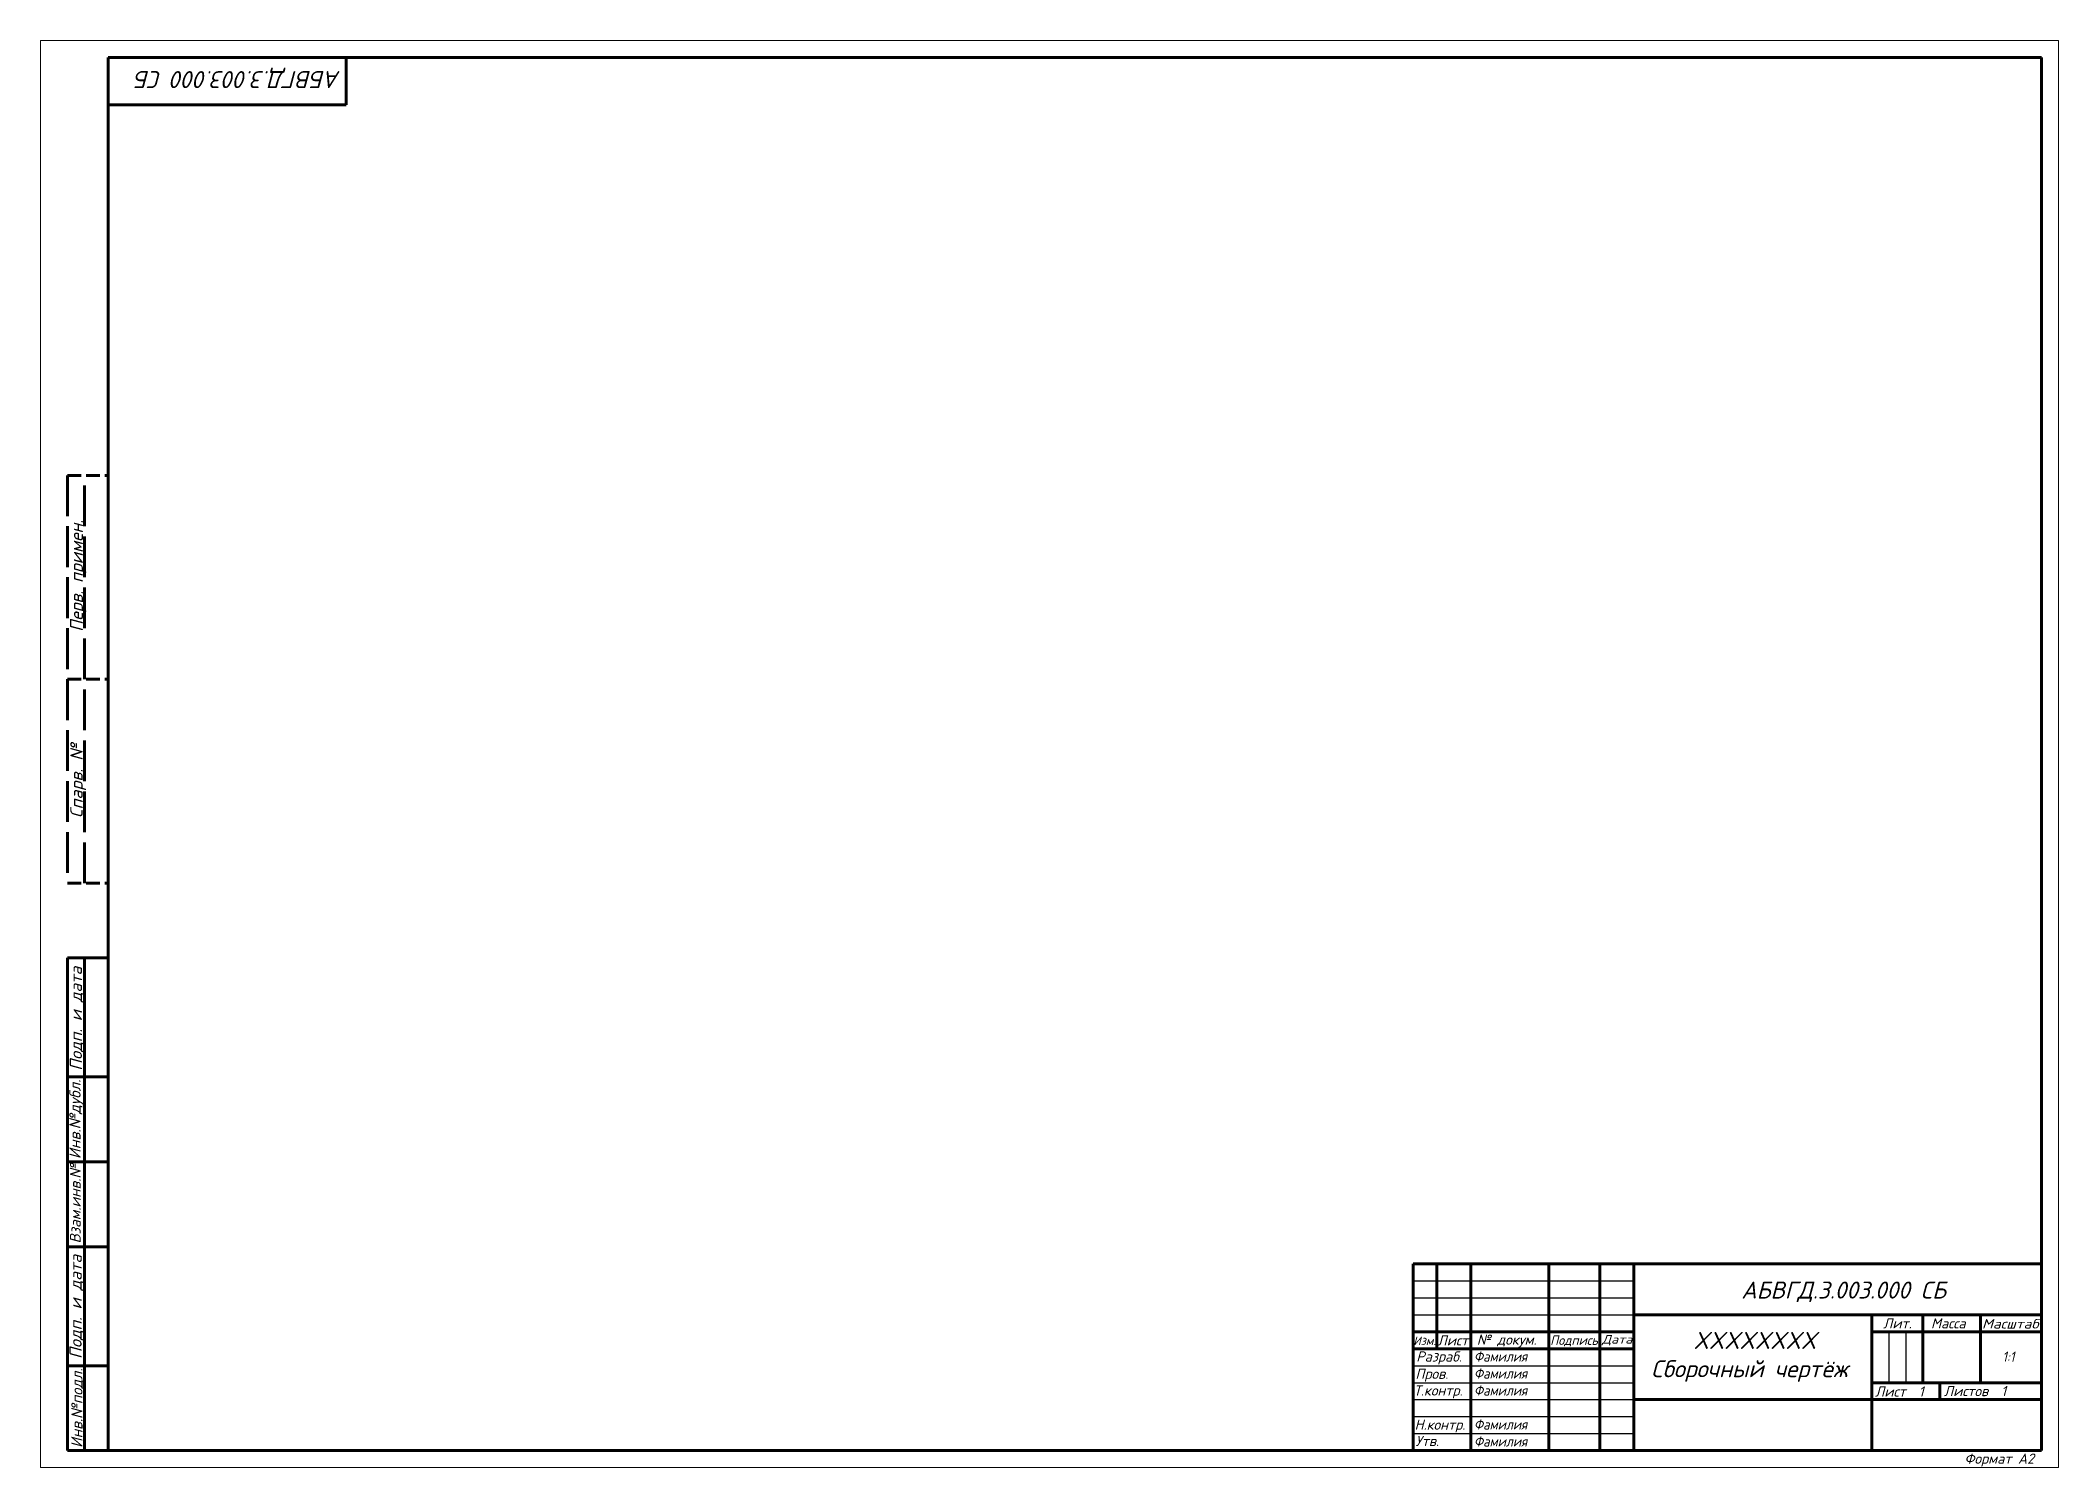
# Model space of a CAD drawing. Header units: millimetres. Extents: x -1 to 4028, y -898 to 1238.
# Drawn here: x 886 to 1480, y 810 to 1230 of the extents above; entities that cross this region are included whole.
import ezdxf
from ezdxf.enums import TextEntityAlignment as Align

# ---------------------------------------------------------------- set-up
doc = ezdxf.new("R2010")
doc.units = ezdxf.units.MM
doc.linetypes.add('ACAD_ISO02W100', pattern=[15, 12, -3])
doc.linetypes.add('JIS_02_4.0', pattern=[5.5, 4, -1.5])
for name, color, linetype, lineweight in [('Основная (0.3)', 162, 'Continuous', 30), ('Основная (0.6)', 250, 'Continuous', 60), ('Текст', 240, 'Continuous', 30), ('Тонкая (0.2)', 250, 'Continuous', 20)]:
    doc.layers.add(name, color=color, linetype=linetype, lineweight=lineweight)
doc.styles.add('3мм', font='isocpeui.ttf', dxfattribs={"height": 3})
doc.styles.add('5мм', font='isocpeui.ttf', dxfattribs={"height": 5})

msp = doc.modelspace()

# ---------------------------------------------------------------- texts
at = {"layer": 'Текст', "style": '3мм'}
for s, height, p, p2 in [('Перв. примен.', 3.78442, (898.154, 1056.174), (898.154, 1089.09)), ('Спарв. №', 3.6444, (898.075, 1001.398), (898.075, 1023.298)), ('Подп. и дата ', 3.57193, (897.887, 927.022), (897.887, 959.938)), ('Инв.№дубл.', 3.3201, (897.463, 901.031), (897.463, 924.408)), ('Взам.инв.№', 3.2013, (897.503, 876.188), (897.503, 899.565)), ('Подп. и дата ', 3.57193, (897.792, 842.21), (897.792, 875.126)), ('Инв.№подл.', 3.3201, (898.033, 816.032), (898.033, 839.408))]:
    msp.add_text(s, height=height, rotation=90, dxfattribs=at).set_placement(p, p2, align=Align.ALIGNED)
for s, p in [('Лит.', (1427.95, 851.182)), ('Масса', (1442.054, 851.195)), ('Разраб.', (1290.567, 841.423)), ('Лист', (1296.811, 846.155)), ('№ докум.', (1308.402, 846.394)), ('Пров.', (1290.312, 836.336)), ('Т.контр.', (1289.804, 831.426)), ('Лист  1', (1425.587, 831.118)), ('Листов  1', (1445.834, 831.247)), ('Н.контр.', (1290.074, 821.373)), ('Утв.', (1290.34, 816.549)), ('Формат А2', (1451.903, 811.356))]:
    msp.add_text(s, height=3, dxfattribs=at).set_placement(p)
for s, height, p, p2 in [('Масштаб', 2.803, (1457.052, 851.153), (1473.722, 851.153)), ('Изм.', 2.5198, (1289.687, 846.267), (1296.338, 846.267)), ('Подпись', 2.7694, (1329.967, 846.327), (1344.019, 846.327)), ('Дата', 2.5399, (1345.2, 846.698), (1354.139, 846.698))]:
    msp.add_text(s, height=height, dxfattribs=at).set_placement(p, p2, align=Align.ALIGNED)
at = {"layer": 'Текст', "style": '3мм', "width": 0.9}
for s, p in [('Фамилия', (1307.567, 841.423)), ('1:1', (1463.071, 841.366)), ('Фамилия', (1307.567, 836.423)), ('Фамилия', (1307.567, 831.423)), ('Фамилия', (1307.567, 821.423)), ('Фамилия', (1307.567, 816.423))]:
    msp.add_text(s, height=3, dxfattribs=at).set_placement(p)
at = {"layer": 'Текст', "linetype": 'Continuous', "insert": (974.067, 1216.183), "char_height": 5, "width": 66.94288, "attachment_point": 1, "rotation": 180, "style": '5мм'}
msp.add_mtext('АБВГД.3.003.000 СБ ', dxfattribs=at)
at = {"layer": 'Текст', "linetype": 'Continuous', "insert": (1386.228, 864.971), "char_height": 5, "width": 77.1158, "attachment_point": 1, "style": '5мм'}
msp.add_mtext('АБВГД.3.003.000 СБ ', dxfattribs=at)
at = {"layer": 'Текст', "insert": (1359.702, 850.153), "char_height": 5, "width": 61.05895, "attachment_point": 1, "style": '5мм'}
msp.add_mtext('\\pxqc;XXXXXXXX\\P\\pq*;Сборочный чертёж', dxfattribs=at)

# ---------------------------------------------------------------- linework, layer by layer
at = {"layer": 'Основная (0.3)'}
for p, q in [((1289.622, 865.22), (1354.622, 865.22)), ((1289.622, 860.22), (1354.622, 860.22)), ((1289.622, 855.22), (1354.622, 855.22)), ((1429.622, 850.22), (1429.622, 835.22)), ((1434.622, 850.22), (1434.622, 835.22)), ((1289.622, 840.22), (1354.622, 840.22)), ((1289.622, 835.22), (1354.622, 835.22)), ((1289.622, 830.22), (1354.622, 830.22)), ((1289.622, 825.22), (1354.622, 825.22)), ((1289.622, 820.22), (1354.622, 820.22))]:
    msp.add_line(p, q, dxfattribs=at)
at = {"layer": 'Основная (0.6)'}
for p, q in [((1474.622, 1225.22), (905.622, 1225.22)), ((905.622, 1225.22), (905.622, 815.22)), ((975.622, 1211.22), (975.622, 1225.22)), ((1474.622, 815.22), (1474.622, 1225.22)), ((905.622, 1211.22), (975.622, 1211.22)), ((893.622, 925.22), (893.622, 960.22)), ((893.622, 960.22), (905.622, 960.22)), ((898.622, 815.22), (898.622, 960.22)), ((893.622, 900.22), (893.622, 925.22)), ((893.622, 925.22), (898.622, 925.22)), ((898.622, 925.22), (905.622, 925.22)), ((893.622, 875.22), (893.622, 900.22)), ((893.622, 900.22), (898.622, 900.22)), ((898.622, 900.22), (905.622, 900.22)), ((893.622, 840.22), (893.622, 875.22)), ((893.622, 875.22), (898.622, 875.22)), ((898.622, 875.22), (905.622, 875.22)), ((1289.622, 870.22), (1474.622, 870.22)), ((1289.622, 870.22), (1289.622, 815.272)), ((1296.622, 870.22), (1296.622, 845.22)), ((1306.622, 870.22), (1306.622, 815.22)), ((1329.622, 870.22), (1329.622, 815.22)), ((1344.622, 870.22), (1344.622, 815.22)), ((1354.622, 870.22), (1354.622, 815.22)), ((1474.622, 815.22), (1474.622, 870.22)), ((1289.622, 850.22), (1354.622, 850.22)), ((1354.622, 855.22), (1474.622, 855.22)), ((1424.622, 855.22), (1424.622, 815.22)), ((1424.622, 850.22), (1474.622, 850.22)), ((1439.622, 855.22), (1439.622, 835.22)), ((1456.622, 855.22), (1456.622, 835.22)), ((1289.622, 845.22), (1354.622, 845.22)), ((893.622, 815.22), (893.622, 840.22)), ((893.622, 840.22), (898.622, 840.22)), ((898.622, 840.22), (905.622, 840.22)), ((1424.622, 835.22), (1474.622, 835.22)), ((1444.622, 835.22), (1444.622, 830.22)), ((1354.622, 830.22), (1474.622, 830.22)), ((898.622, 815.22), (893.622, 815.22)), ((905.622, 815.22), (898.622, 815.22)), ((905.622, 815.22), (1474.622, 815.22))]:
    msp.add_line(p, q, dxfattribs=at)
at = {"layer": 'Основная (0.6)', "linetype": 'ACAD_ISO02W100'}
for p, q in [((893.622, 1102.22), (893.622, 1042.22)), ((898.622, 982.22), (898.622, 1102.22)), ((893.622, 1042.22), (893.622, 982.22))]:
    msp.add_line(p, q, dxfattribs=at)
at = {"layer": 'Основная (0.6)', "linetype": 'JIS_02_4.0'}
for p, q in [((893.622, 1102.22), (905.622, 1102.22)), ((893.622, 1042.22), (905.622, 1042.22)), ((893.622, 982.22), (905.622, 982.22))]:
    msp.add_line(p, q, dxfattribs=at)
at = {"layer": 'Тонкая (0.2)'}
for p, q in [((885.622, 1230.22), (1479.622, 1230.22)), ((885.622, 810.22), (885.622, 1230.22)), ((1479.622, 1230.22), (1479.622, 810.22)), ((1479.622, 810.22), (885.622, 810.22))]:
    msp.add_line(p, q, dxfattribs=at)

msp.set_redraw_order([(e.dxf.handle, doc.entitydb.next_handle()) for e in msp.query("TEXT MTEXT ATTDEF DIMENSION ARC_DIMENSION")])  # texts and dimensions are drawn at this point

doc.saveas('drawing.dxf')
